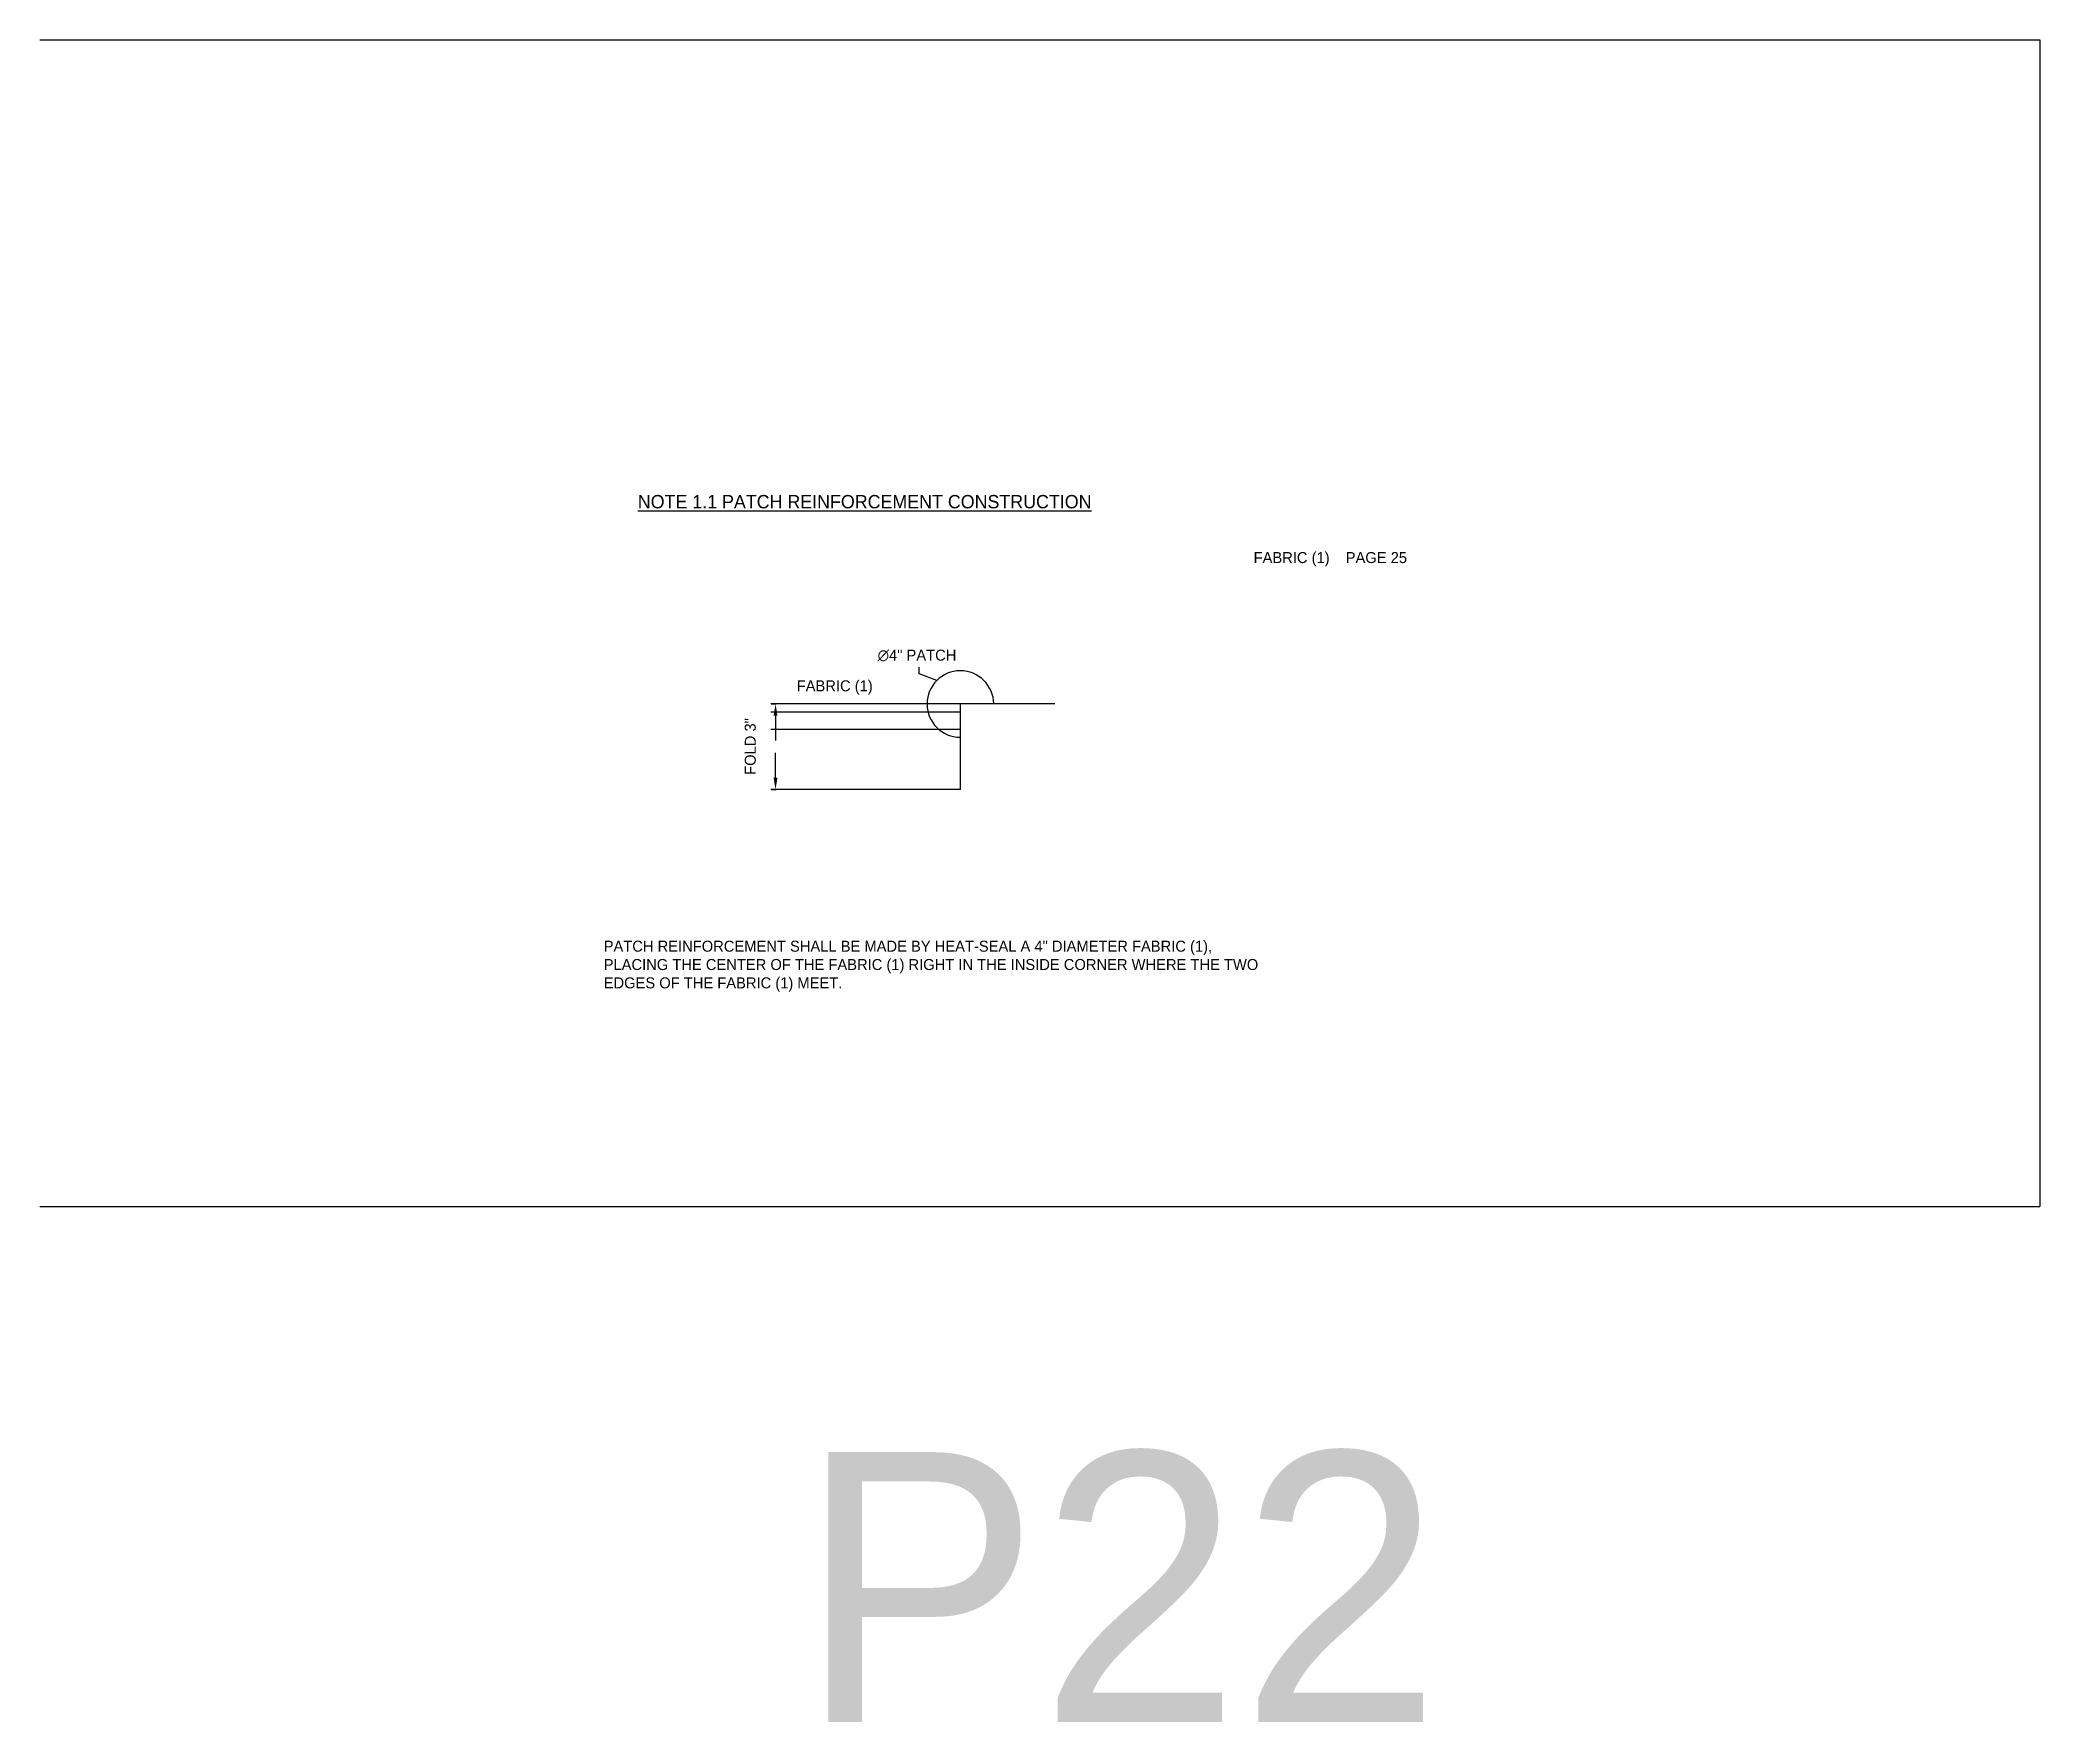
# Model space of a CAD drawing. Header units: inches. Extents: x 1631 to 16634, y 11819 to 13981.
# Drawn here: x 8831 to 9431, y 11841 to 12346 of the extents above; entities that cross this region are included whole.
import ezdxf

# ---------------------------------------------------------------- set-up
doc = ezdxf.new("R2010")
doc.units = ezdxf.units.IN
doc.header["$MEASUREMENT"] = 0
doc.linetypes.add('HIDDEN', pattern=[0.375, 0.25, -0.125])
for name, color, linetype in [('DIMENSION', 7, 'Continuous'), ('FINISH', 1, 'Continuous'), ('STECH', 7, 'HIDDEN'), ('TEXT', 7, 'Continuous')]:
    doc.layers.add(name, color=color, linetype=linetype)

msp = doc.modelspace()

# ---------------------------------------------------------------- texts
at = {"layer": 'DIMENSION'}
msp.add_text('FABRIC (1)', height=3.3, dxfattribs=at).set_placement((9058.4283, 12150.18426))
at = {"layer": 'DIMENSION', "insert": (9094.52152, 12160.92799), "char_height": 3.3, "attachment_point": 5}
msp.add_mtext('∅4" PATCH', dxfattribs=at)
at = {"layer": 'DIMENSION', "insert": (9044.5193, 12133.62899), "char_height": 3.3, "attachment_point": 5, "rotation": 90}
msp.add_mtext('FOLD 3"', dxfattribs=at)
at = {"layer": 'TEXT'}
msp.add_text('P22', height=80.977854, dxfattribs=at).set_placement((9059.04667, 11840.91053))
at = {"layer": 'TEXT', "char_height": 3.3, "attachment_point": 1}
for s, insert, width in [('\\pt91.8192;{\\H1.333x;\\C0;  \\H0.9093x; \\LNOTE 1.1 PATCH REINFORCEMENT CONSTRUCTION}', (9006.00375, 12209.09391), 268.5928873), ('FABRIC (1)^I PAGE 25', (9195.50107, 12191.96866), 210.3834797), ('\\pt91.8192;{\\H1x;\\C0;PATCH REINFORCEMENT SHALL BE MADE BY HEAT-SEAL A 4" DIAMETER FABRIC (1), PLACING THE CENTER OF THE FABRIC (1) RIGHT IN THE INSIDE CORNER WHERE THE TWO EDGES OF THE FABRIC (1) MEET.\\C256;}', (9000.5201, 12075.35393), 198.8767712)]:
    msp.add_mtext(s, dxfattribs=dict(at, insert=insert, width=width))

# ---------------------------------------------------------------- linework, layer by layer
at = {"layer": 'DIMENSION'}
for p, q in [((9095.19475, 12155.4661), (9095.19475, 12157.4661)), ((9100.45055, 12153.45108), (9095.19475, 12155.4661))]:
    msp.add_line(p, q, dxfattribs=at)
at = {"layer": 'FINISH'}
for p, q in [((9107.52161, 12146.38001), (9050.70617, 12146.38001)), ((9107.52161, 12120.7346), (9107.52161, 12146.38001)), ((9135.87553, 12146.38001), (9107.52161, 12146.38001)), ((9107.52161, 12120.7346), (9050.70617, 12120.7346))]:
    msp.add_line(p, q, dxfattribs=at)
msp.add_arc((9107.52161, 12146.38001), 10, 0, 270, dxfattribs=at)
at = {"layer": 'STECH', "ltscale": 0.015}
for p, q in [((9107.52161, 12143.88001), (9050.70617, 12143.88001)), ((9107.52161, 12138.73891), (9050.70617, 12138.73891))]:
    msp.add_line(p, q, dxfattribs=at)
at = {"layer": 'TEXT'}
for p, q in [((8831.41637, 12345.62554), (9431.41637, 12345.62554)), ((9431.41637, 12345.62554), (9431.41637, 11995.62554)), ((9431.41637, 12345.62554), (9431.41637, 11995.62554)), ((9050.76867, 12146.38001), (9052.25926, 12146.38001)), ((9052.07926, 12142.88001), (9052.07926, 12135.3973)), ((9052.07926, 12124.2346), (9052.07926, 12131.7173)), ((9050.76867, 12120.7346), (9052.25926, 12120.7346)), ((8831.41637, 11995.62554), (9431.41637, 11995.62554))]:
    msp.add_line(p, q, dxfattribs=at)
for points in [[(9051.49592, 12142.88001), (9052.66259, 12142.88001), (9052.07926, 12146.38001)], [(9051.49592, 12124.2346), (9052.66259, 12124.2346), (9052.07926, 12120.7346)]]:
    msp.add_solid(points, dxfattribs=at)

msp.set_redraw_order([(e.dxf.handle, doc.entitydb.next_handle()) for e in msp.query("TEXT MTEXT ATTDEF DIMENSION ARC_DIMENSION")])  # texts and dimensions are drawn at this point

doc.saveas('drawing.dxf')
